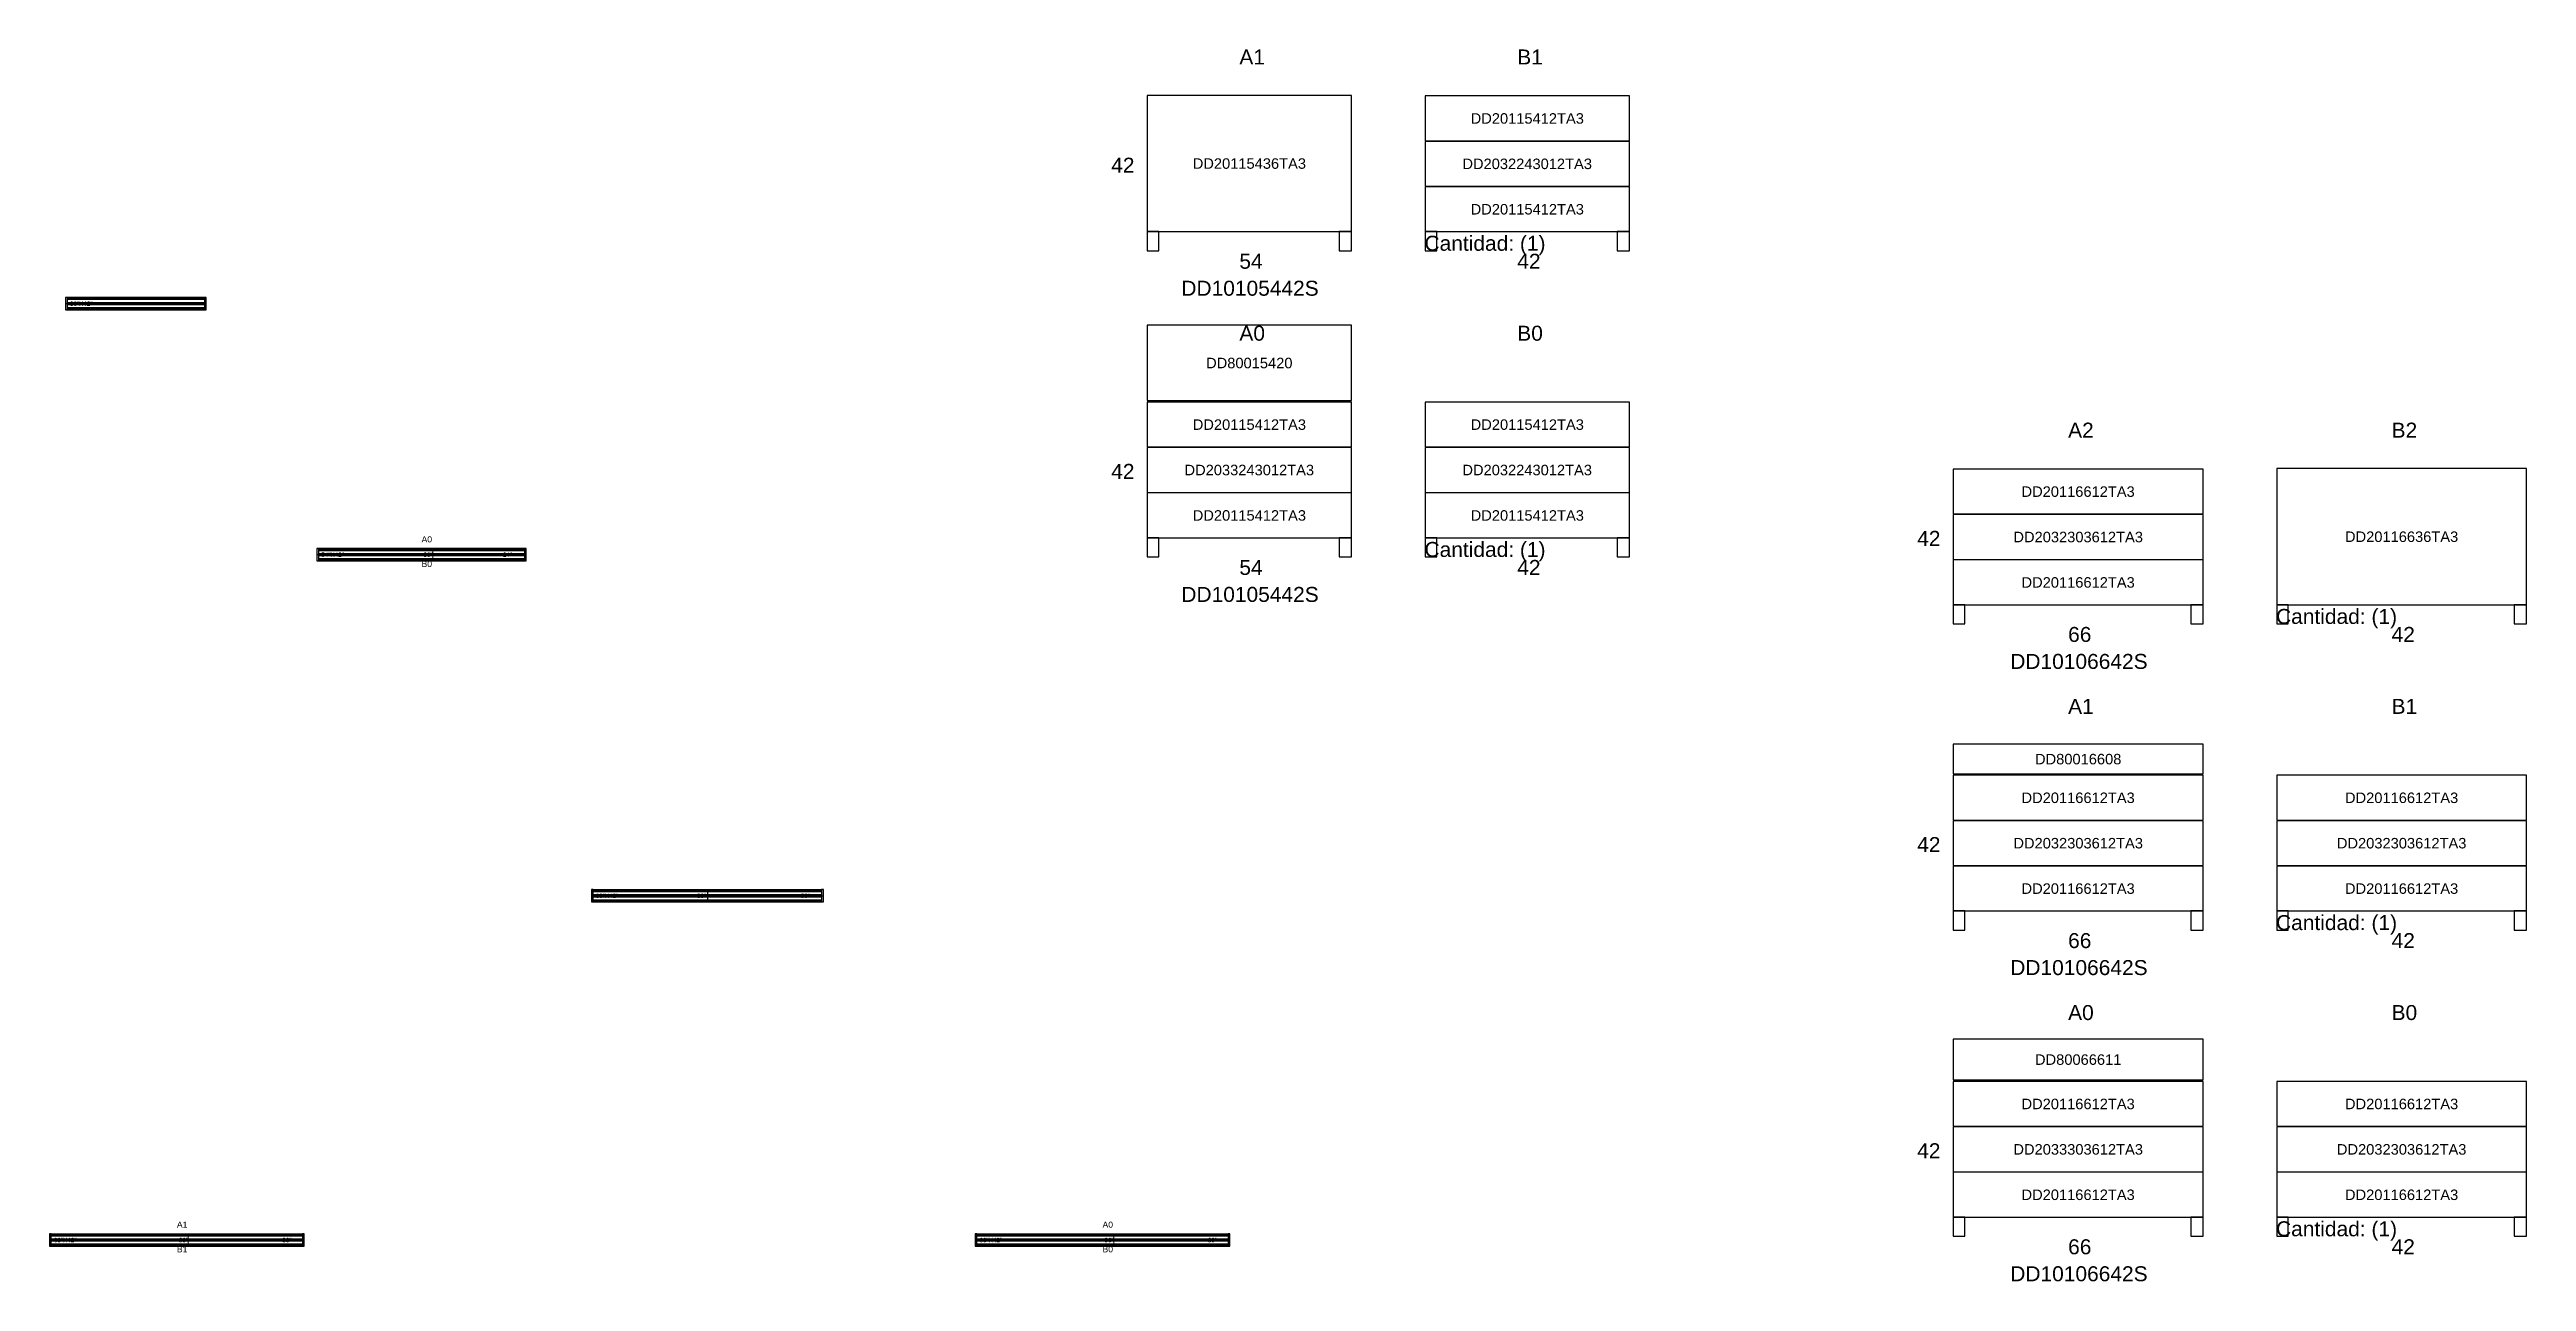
# Model space of a CAD drawing. Header units: millimetres. Extents: x 1377.1 to 1407.3, y 1790.1 to 1799.1.
# Drawn here: x 1390.8 to 1407.32, y 1790.08 to 1798.3 of the extents above; entities that cross this region are included whole.
import ezdxf

# ---------------------------------------------------------------- set-up
doc = ezdxf.new("R2010")
doc.units = ezdxf.units.MM
doc.layers.add('DD2D', color=7, linetype='Continuous')
doc.layers.add('DDReportes', color=7, linetype='Continuous')
doc.styles.get("Standard").update_dxf_attribs({"font": 'arial.ttf'})

msp = doc.modelspace()

# ---------------------------------------------------------------- texts
at = {"layer": 'DDReportes'}
for s, height, p in [('A1', 0.1, (1398.733, 1798.197)), ('B1', 0.1, (1400.587, 1798.197)), ('DD20115412TA3', 0.07, (1400.276, 1797.802)), ('42', 0.1, (1397.878, 1797.475)), ('DD20115436TA3', 0.07, (1398.422, 1797.501)), ('DD2032243012TA3', 0.07, (1400.221, 1797.499)), ('DD20115412TA3', 0.07, (1400.276, 1797.196)), ('Cantidad: (1)', 0.1, (1399.968, 1796.954)), ('54', 0.1, (1398.733, 1796.834)), ('42', 0.1, (1400.587, 1796.834)), ('DD10105442S', 0.1, (1398.346, 1796.654)), ('A0', 0.1, (1398.733, 1796.354)), ('B0', 0.1, (1400.587, 1796.354)), ('DD80015420', 0.07, (1398.511, 1796.17)), ('DD20115412TA3', 0.07, (1398.422, 1795.759)), ('DD20115412TA3', 0.07, (1400.276, 1795.759)), ('A2', 0.1, (1404.262, 1795.707)), ('B2', 0.1, (1406.42, 1795.707)), ('42', 0.1, (1397.878, 1795.432)), ('DD2033243012TA3', 0.07, (1398.367, 1795.456)), ('DD2032243012TA3', 0.07, (1400.221, 1795.456)), ('DD20116612TA3', 0.07, (1403.951, 1795.312)), ('DD20115412TA3', 0.07, (1398.422, 1795.153)), ('DD20115412TA3', 0.07, (1400.276, 1795.153)), ('42', 0.1, (1403.255, 1794.985)), ('DD2032303612TA3', 0.07, (1403.897, 1795.009)), ('DD20116636TA3', 0.07, (1406.109, 1795.011)), ('A0', 0.041, (1393.277, 1795.008)), ('Cantidad: (1)', 0.1, (1399.968, 1794.911)), ('B0', 0.041, (1393.277, 1794.844)), ('54', 0.1, (1398.733, 1794.791)), ('42', 0.1, (1400.587, 1794.791)), ('DD20116612TA3', 0.07, (1403.951, 1794.706)), ('DD10105442S', 0.1, (1398.346, 1794.611)), ('66', 0.1, (1404.262, 1794.344)), ('Cantidad: (1)', 0.1, (1405.649, 1794.464)), ('42', 0.1, (1406.42, 1794.344)), ('DD10106642S', 0.1, (1403.876, 1794.164)), ('A1', 0.1, (1404.262, 1793.864)), ('B1', 0.1, (1406.42, 1793.864)), ('DD80016608', 0.07, (1404.041, 1793.527)), ('DD20116612TA3', 0.07, (1403.951, 1793.269)), ('DD20116612TA3', 0.07, (1406.109, 1793.269)), ('42', 0.1, (1403.255, 1792.942)), ('DD2032303612TA3', 0.07, (1403.897, 1792.966)), ('DD2032303612TA3', 0.07, (1406.055, 1792.966)), ('DD20116612TA3', 0.07, (1403.951, 1792.663)), ('DD20116612TA3', 0.07, (1406.109, 1792.663)), ('Cantidad: (1)', 0.1, (1405.649, 1792.421)), ('66', 0.1, (1404.262, 1792.301)), ('42', 0.1, (1406.42, 1792.301)), ('DD10106642S', 0.1, (1403.876, 1792.121)), ('A0', 0.1, (1404.262, 1791.821)), ('B0', 0.1, (1406.42, 1791.821)), ('DD80066611', 0.07, (1404.041, 1791.522)), ('DD20116612TA3', 0.07, (1403.951, 1791.226)), ('DD20116612TA3', 0.07, (1406.109, 1791.226)), ('42', 0.1, (1403.255, 1790.899)), ('DD2033303612TA3', 0.07, (1403.897, 1790.923)), ('DD2032303612TA3', 0.07, (1406.055, 1790.923)), ('DD20116612TA3', 0.07, (1403.951, 1790.62)), ('DD20116612TA3', 0.07, (1406.109, 1790.62)), ('A1', 0.041, (1391.645, 1790.435)), ('A0', 0.041, (1397.82, 1790.435)), ('Cantidad: (1)', 0.1, (1405.649, 1790.378)), ('B1', 0.041, (1391.645, 1790.271)), ('B0', 0.041, (1397.82, 1790.271)), ('66', 0.1, (1404.262, 1790.258)), ('42', 0.1, (1406.42, 1790.258)), ('DD10106642S', 0.1, (1403.876, 1790.078))]:
    msp.add_text(s, height=height, dxfattribs=at).set_placement(p)

# ---------------------------------------------------------------- blocks, each defined once
blk = doc.blocks.new('DD101066422D')
at = {"color": 1, "linetype": 'Continuous', "lineweight": 0}
for p, q in [((0, -0.025), (0, 0.025)), ((0.002, 0.027), (0.021, 0.027)), ((0.002, 0.027), (0.022, 0.027)), ((0.075, 0.027), (0.021, 0.027)), ((0.075, 0.027), (0.075, 0.027)), ((0.076, 0.026), (0.076, 0.034)), ((1.599, 0.034), (0.076, 0.034)), ((0.914, -0.034), (0.914, 0.034)), ((1.599, 0.034), (1.599, 0.026)), ((1.601, 0.027), (1.655, 0.027)), ((1.601, 0.027), (1.601, 0.027)), ((1.674, 0.027), (1.654, 0.027)), ((1.674, 0.027), (1.655, 0.027)), ((1.676, -0.025), (1.676, 0.025)), ((0.025, -0.028), (0.002, -0.028)), ((0.025, -0.028), (0.075, -0.028)), ((0.075, -0.028), (0.075, -0.028)), ((0.076, -0.034), (0.076, -0.026)), ((1.599, -0.034), (0.076, -0.034)), ((1.599, -0.026), (1.599, -0.034)), ((1.651, -0.028), (1.601, -0.028)), ((1.601, -0.028), (1.601, -0.028)), ((1.651, -0.028), (1.674, -0.028))]:
    blk.add_line(p, q, dxfattribs=at)
at = {"color": 1}
for p, q in [((0.834, 0.038), (0.842, 0.031)), ((0.834, 0.031), (0.842, 0.038)), ((0.834, -0.038), (0.842, -0.031)), ((0.834, -0.031), (0.842, -0.038))]:
    blk.add_line(p, q, dxfattribs=at)
for centre in [(0.788, -0.034), (0.888, -0.034)]:
    blk.add_circle(centre, 0.005, dxfattribs=at)
at = {"color": 1, "linetype": 'Continuous', "lineweight": 0}
for centre, radius, start, end in [((0.002, 0.025), 0.00203, 90, 180), ((0.075, 0.026), 0.00151, 10.021, 90), ((0.075, 0.026), 0.00151, 0, 10.021), ((1.601, 0.026), 0.00151, 169.979, 180), ((1.601, 0.026), 0.00151, 169.979, 180), ((1.601, 0.026), 0.00151, 90, 169.979), ((1.674, 0.025), 0.00203, 0, 90), ((0.002, -0.025), 0.00203, 180, 270), ((0.075, -0.026), 0.00151, 270, 349.979), ((0.075, -0.026), 0.00151, 349.979, 0), ((1.601, -0.026), 0.00151, 180, 190.021), ((1.601, -0.026), 0.00151, 180, 190.021), ((1.601, -0.026), 0.00151, 190.021, 270), ((1.674, -0.025), 0.00203, 270, 0)]:
    blk.add_arc(centre, radius, start, end, dxfattribs=at)
at = {"color": 1}
for p in [(0.838, 0.034), (0.838, -0.034)]:
    blk.add_point(p, dxfattribs=at)
at = {"char_height": 0.03, "attachment_point": 1}
for s, insert in [('66"X42"', (0.017, 0.015)), ('36"', (0.851, 0.015)), ('30"', (1.541, 0.015))]:
    blk.add_mtext_dynamic_manual_height_columns(s, width=75.49402, gutter_width=12.5, heights=[0], dxfattribs=dict(at, insert=insert))
blk = doc.blocks.new('SPACE_DD10106642')
blk.add_blockref('DD101066422D', (0, 0))
blk = doc.blocks.new('DD3021422D')
for p, q in [((0, 0.041), (0, -0.041)), ((0.012, 0.041), (0, 0.041)), ((0.012, -0.041), (0.012, 0.041)), ((0, -0.041), (0.012, -0.041))]:
    blk.add_line(p, q)
blk = doc.blocks.new('SPACE_DD302142')
blk.add_blockref('DD3021422D', (0, 0))
blk = doc.blocks.new('DD101036422D')
at = {"color": 1, "linetype": 'Continuous', "lineweight": 0}
for p, q in [((0, -0.025), (0, 0.025)), ((0.002, 0.027), (0.021, 0.027)), ((0.002, 0.027), (0.022, 0.027)), ((0.075, 0.027), (0.021, 0.027)), ((0.075, 0.027), (0.075, 0.027)), ((0.076, 0.026), (0.076, 0.034)), ((0.838, 0.034), (0.076, 0.034)), ((0.838, 0.034), (0.838, 0.026)), ((0.84, 0.027), (0.894, 0.027)), ((0.84, 0.027), (0.84, 0.027)), ((0.913, 0.027), (0.893, 0.027)), ((0.913, 0.027), (0.894, 0.027)), ((0.915, -0.025), (0.915, 0.025)), ((0.025, -0.028), (0.002, -0.028)), ((0.025, -0.028), (0.075, -0.028)), ((0.075, -0.028), (0.075, -0.028)), ((0.076, -0.034), (0.076, -0.026)), ((0.838, -0.034), (0.076, -0.034)), ((0.838, -0.026), (0.838, -0.034)), ((0.89, -0.028), (0.84, -0.028)), ((0.84, -0.028), (0.84, -0.028)), ((0.89, -0.028), (0.913, -0.028))]:
    blk.add_line(p, q, dxfattribs=at)
at = {"color": 1}
for p, q in [((0.454, 0.038), (0.461, 0.031)), ((0.454, 0.031), (0.461, 0.038)), ((0.454, -0.038), (0.461, -0.031)), ((0.454, -0.031), (0.461, -0.038))]:
    blk.add_line(p, q, dxfattribs=at)
for centre in [(0.407, -0.034), (0.507, -0.034)]:
    blk.add_circle(centre, 0.005, dxfattribs=at)
at = {"color": 1, "linetype": 'Continuous', "lineweight": 0}
for centre, radius, start, end in [((0.002, 0.025), 0.00203, 90, 180), ((0.075, 0.026), 0.00151, 10.021, 90), ((0.075, 0.026), 0.00151, 0, 10.021), ((0.84, 0.026), 0.00151, 169.979, 180), ((0.84, 0.026), 0.00151, 169.979, 180), ((0.84, 0.026), 0.00151, 90, 169.979), ((0.913, 0.025), 0.00203, 0, 90), ((0.002, -0.025), 0.00203, 180, 270), ((0.075, -0.026), 0.00151, 270, 349.979), ((0.075, -0.026), 0.00151, 349.979, 0), ((0.84, -0.026), 0.00151, 180, 190.021), ((0.84, -0.026), 0.00151, 180, 190.021), ((0.84, -0.026), 0.00151, 190.021, 270), ((0.913, -0.025), 0.00203, 270, 0)]:
    blk.add_arc(centre, radius, start, end, dxfattribs=at)
at = {"color": 1}
for p in [(0.458, 0.034), (0.458, -0.034)]:
    blk.add_point(p, dxfattribs=at)
at = {"insert": (0.017, 0.015), "char_height": 0.03, "attachment_point": 1}
blk.add_mtext_dynamic_manual_height_columns('36"X42"', width=75.49402, gutter_width=12.5, heights=[0], dxfattribs=at)
blk = doc.blocks.new('SPACE_DD10103642')
blk.add_blockref('DD101036422D', (0, 0))
blk = doc.blocks.new('DD101060422D')
at = {"color": 1, "linetype": 'Continuous', "lineweight": 0}
for p, q in [((0, -0.025), (0, 0.025)), ((0.002, 0.027), (0.021, 0.027)), ((0.002, 0.027), (0.022, 0.027)), ((0.075, 0.027), (0.021, 0.027)), ((0.075, 0.027), (0.075, 0.027)), ((0.076, 0.026), (0.076, 0.034)), ((1.448, 0.034), (0.076, 0.034)), ((1.448, 0.034), (1.448, 0.026)), ((1.449, 0.027), (1.503, 0.027)), ((1.449, 0.027), (1.449, 0.027)), ((1.522, 0.027), (1.502, 0.027)), ((1.522, 0.027), (1.503, 0.027)), ((1.524, -0.025), (1.524, 0.025)), ((0.025, -0.028), (0.002, -0.028)), ((0.025, -0.028), (0.075, -0.028)), ((0.075, -0.028), (0.075, -0.028)), ((0.076, -0.034), (0.076, -0.026)), ((1.448, -0.034), (0.076, -0.034)), ((1.448, -0.026), (1.448, -0.034)), ((1.499, -0.028), (1.449, -0.028)), ((1.449, -0.028), (1.449, -0.028)), ((1.499, -0.028), (1.522, -0.028))]:
    blk.add_line(p, q, dxfattribs=at)
at = {"color": 1}
for p, q in [((0.758, 0.038), (0.766, 0.031)), ((0.758, 0.031), (0.766, 0.038)), ((0.762, 0.034), (0.762, -0.034)), ((0.758, -0.038), (0.766, -0.031)), ((0.758, -0.031), (0.766, -0.038))]:
    blk.add_line(p, q, dxfattribs=at)
for centre in [(0.712, -0.034), (0.812, -0.034)]:
    blk.add_circle(centre, 0.005, dxfattribs=at)
at = {"color": 1, "linetype": 'Continuous', "lineweight": 0}
for centre, radius, start, end in [((0.002, 0.025), 0.00203, 90, 180), ((0.075, 0.026), 0.00151, 10.021, 90), ((0.075, 0.026), 0.00151, 0, 10.021), ((1.449, 0.026), 0.00151, 169.979, 180), ((1.449, 0.026), 0.00151, 169.979, 180), ((1.449, 0.026), 0.00151, 90, 169.979), ((1.522, 0.025), 0.00203, 0, 90), ((0.002, -0.025), 0.00203, 180, 270), ((0.075, -0.026), 0.00151, 270, 349.979), ((0.075, -0.026), 0.00151, 349.979, 0), ((1.449, -0.026), 0.00151, 180, 190.021), ((1.449, -0.026), 0.00151, 180, 190.021), ((1.449, -0.026), 0.00151, 190.021, 270), ((1.522, -0.025), 0.00203, 270, 0)]:
    blk.add_arc(centre, radius, start, end, dxfattribs=at)
at = {"color": 1}
for p in [(0.762, 0.034), (0.762, -0.034)]:
    blk.add_point(p, dxfattribs=at)
at = {"char_height": 0.03, "attachment_point": 1}
for s, insert in [('60"X42"', (0.017, 0.015)), ('30"', (0.692, 0.015)), ('30"', (1.385, 0.015))]:
    blk.add_mtext_dynamic_manual_height_columns(s, width=75.49402, gutter_width=12.5, heights=[0], dxfattribs=dict(at, insert=insert))
blk = doc.blocks.new('SPACE_DD10106042')
blk.add_blockref('DD101060422D', (0, 0))
blk = doc.blocks.new('DD101054422D')
at = {"color": 1, "linetype": 'Continuous', "lineweight": 0}
for p, q in [((0, -0.025), (0, 0.025)), ((0.002, 0.027), (0.021, 0.027)), ((0.002, 0.027), (0.022, 0.027)), ((0.075, 0.027), (0.021, 0.027)), ((0.075, 0.027), (0.075, 0.027)), ((0.077, 0.026), (0.077, 0.034)), ((1.296, 0.034), (0.077, 0.034)), ((0.762, -0.034), (0.762, 0.034)), ((1.296, 0.034), (1.296, 0.026)), ((1.297, 0.027), (1.351, 0.027)), ((1.297, 0.027), (1.297, 0.027)), ((1.37, 0.027), (1.35, 0.027)), ((1.37, 0.027), (1.351, 0.027)), ((1.372, -0.025), (1.372, 0.025)), ((0.025, -0.028), (0.002, -0.028)), ((0.025, -0.028), (0.075, -0.028)), ((0.075, -0.028), (0.075, -0.028)), ((0.077, -0.034), (0.077, -0.026)), ((1.296, -0.034), (0.077, -0.034)), ((1.296, -0.026), (1.296, -0.034)), ((1.347, -0.028), (1.297, -0.028)), ((1.297, -0.028), (1.297, -0.028)), ((1.347, -0.028), (1.37, -0.028))]:
    blk.add_line(p, q, dxfattribs=at)
at = {"color": 1}
for p, q in [((0.682, 0.038), (0.69, 0.031)), ((0.682, 0.031), (0.69, 0.038)), ((0.682, -0.038), (0.69, -0.031)), ((0.682, -0.031), (0.69, -0.038))]:
    blk.add_line(p, q, dxfattribs=at)
for centre in [(0.636, -0.034), (0.736, -0.034)]:
    blk.add_circle(centre, 0.005, dxfattribs=at)
at = {"color": 1, "linetype": 'Continuous', "lineweight": 0}
for centre, radius, start, end in [((0.002, 0.025), 0.00203, 90, 180), ((0.075, 0.026), 0.00151, 10.021, 90), ((0.075, 0.026), 0.00151, 0, 10.021), ((1.297, 0.026), 0.00151, 169.979, 180), ((1.297, 0.026), 0.00151, 169.979, 180), ((1.297, 0.026), 0.00151, 90, 169.979), ((1.37, 0.025), 0.00203, 0, 90), ((0.002, -0.025), 0.00203, 180, 270), ((0.075, -0.026), 0.00151, 270, 349.979), ((0.075, -0.026), 0.00151, 349.979, 0), ((1.297, -0.026), 0.00151, 180, 190.021), ((1.297, -0.026), 0.00151, 180, 190.021), ((1.297, -0.026), 0.00151, 190.021, 270), ((1.37, -0.025), 0.00203, 270, 0)]:
    blk.add_arc(centre, radius, start, end, dxfattribs=at)
at = {"color": 1}
for p in [(0.686, 0.034), (0.686, -0.034)]:
    blk.add_point(p, dxfattribs=at)
at = {"char_height": 0.03, "attachment_point": 1}
for s, insert in [('54"X42"', (0.017, 0.015)), ('30"', (0.699, 0.015)), ('24"', (1.229, 0.015))]:
    blk.add_mtext_dynamic_manual_height_columns(s, width=75.49402, gutter_width=12.5, heights=[0], dxfattribs=dict(at, insert=insert))
blk = doc.blocks.new('SPACE_DD10105442')
blk.add_blockref('DD101054422D', (0, 0))

# ---------------------------------------------------------------- linework, layer by layer
for points in [[(1390.914, 1796.63), (1391.829, 1796.63), (1391.829, 1796.642), (1390.914, 1796.642)], [(1390.914, 1796.595), (1391.829, 1796.595), (1391.829, 1796.607), (1390.914, 1796.607)], [(1390.914, 1796.561), (1391.829, 1796.561), (1391.829, 1796.573), (1390.914, 1796.573)], [(1392.591, 1794.955), (1393.963, 1794.955), (1393.963, 1794.967), (1392.591, 1794.967)], [(1392.591, 1794.92), (1393.963, 1794.92), (1393.963, 1794.932), (1392.591, 1794.932)], [(1392.591, 1794.886), (1393.963, 1794.886), (1393.963, 1794.898), (1392.591, 1794.898)], [(1394.422, 1792.678), (1395.946, 1792.678), (1395.946, 1792.69), (1394.422, 1792.69)], [(1394.422, 1792.644), (1395.946, 1792.644), (1395.946, 1792.656), (1394.422, 1792.656)], [(1394.422, 1792.609), (1395.946, 1792.609), (1395.946, 1792.621), (1394.422, 1792.621)], [(1390.807, 1790.381), (1392.483, 1790.381), (1392.483, 1790.393), (1390.807, 1790.393)], [(1390.807, 1790.347), (1392.483, 1790.347), (1392.483, 1790.359), (1390.807, 1790.359)], [(1390.807, 1790.313), (1392.483, 1790.313), (1392.483, 1790.325), (1390.807, 1790.325)], [(1396.982, 1790.381), (1398.658, 1790.381), (1398.658, 1790.393), (1396.982, 1790.393)], [(1396.982, 1790.347), (1398.658, 1790.347), (1398.658, 1790.359), (1396.982, 1790.359)], [(1396.982, 1790.313), (1398.658, 1790.313), (1398.658, 1790.325), (1396.982, 1790.325)]]:
    msp.add_lwpolyline(points, close=True)
at = {"layer": 'DD2D'}
for p, q in [((1390.914, 1796.601), (1390.902, 1796.601)), ((1390.914, 1796.636), (1391.829, 1796.636)), ((1390.914, 1796.601), (1391.829, 1796.601)), ((1390.914, 1796.601), (1391.829, 1796.601)), ((1390.914, 1796.567), (1391.829, 1796.567)), ((1391.829, 1796.601), (1391.841, 1796.601)), ((1392.591, 1794.926), (1392.579, 1794.926)), ((1392.591, 1794.961), (1393.963, 1794.961)), ((1392.591, 1794.926), (1393.963, 1794.926)), ((1392.591, 1794.926), (1393.963, 1794.926)), ((1393.963, 1794.926), (1393.975, 1794.926)), ((1392.591, 1794.892), (1393.963, 1794.892)), ((1394.422, 1792.65), (1394.41, 1792.65)), ((1394.422, 1792.684), (1395.946, 1792.684)), ((1394.422, 1792.65), (1395.946, 1792.65)), ((1394.422, 1792.65), (1395.946, 1792.65)), ((1394.422, 1792.615), (1395.946, 1792.615)), ((1395.946, 1792.65), (1395.958, 1792.65)), ((1390.807, 1790.353), (1390.795, 1790.353)), ((1390.807, 1790.387), (1392.483, 1790.387)), ((1390.807, 1790.353), (1392.483, 1790.353)), ((1390.807, 1790.353), (1392.483, 1790.353)), ((1390.807, 1790.319), (1392.483, 1790.319)), ((1392.483, 1790.353), (1392.495, 1790.353)), ((1396.982, 1790.353), (1396.97, 1790.353)), ((1396.982, 1790.387), (1398.658, 1790.387)), ((1396.982, 1790.353), (1398.658, 1790.353)), ((1396.982, 1790.353), (1398.658, 1790.353)), ((1396.982, 1790.319), (1398.658, 1790.319)), ((1398.658, 1790.353), (1398.67, 1790.353))]:
    msp.add_line(p, q, dxfattribs=at)
at = {"layer": 'DDReportes'}
for points in [[(1398.119, 1797.082), (1399.481, 1797.082), (1399.481, 1797.991), (1398.119, 1797.991)], [(1399.973, 1797.688), (1401.335, 1797.688), (1401.335, 1797.987), (1399.973, 1797.987)], [(1399.973, 1797.385), (1401.335, 1797.385), (1401.335, 1797.684), (1399.973, 1797.684)], [(1399.973, 1797.082), (1401.335, 1797.082), (1401.335, 1797.381), (1399.973, 1797.381)], [(1398.119, 1796.954), (1398.196, 1796.954), (1398.196, 1797.082), (1398.119, 1797.082)], [(1399.399, 1796.954), (1399.481, 1796.954), (1399.481, 1797.082), (1399.399, 1797.082)], [(1399.973, 1796.954), (1400.05, 1796.954), (1400.05, 1797.082), (1399.973, 1797.082)], [(1401.253, 1796.954), (1401.335, 1796.954), (1401.335, 1797.082), (1401.253, 1797.082)], [(1398.119, 1795.954), (1399.481, 1795.954), (1399.481, 1796.457), (1398.119, 1796.457)], [(1398.119, 1795.645), (1399.481, 1795.645), (1399.481, 1795.944), (1398.119, 1795.944)], [(1399.973, 1795.645), (1401.335, 1795.645), (1401.335, 1795.944), (1399.973, 1795.944)], [(1398.119, 1795.342), (1399.481, 1795.342), (1399.481, 1795.641), (1398.119, 1795.641)], [(1399.973, 1795.342), (1401.335, 1795.342), (1401.335, 1795.641), (1399.973, 1795.641)], [(1403.496, 1795.198), (1405.162, 1795.198), (1405.162, 1795.497), (1403.496, 1795.497)], [(1405.654, 1794.592), (1407.32, 1794.592), (1407.32, 1795.501), (1405.654, 1795.501)], [(1398.119, 1795.039), (1399.481, 1795.039), (1399.481, 1795.338), (1398.119, 1795.338)], [(1399.973, 1795.039), (1401.335, 1795.039), (1401.335, 1795.338), (1399.973, 1795.338)], [(1403.496, 1794.895), (1405.162, 1794.895), (1405.162, 1795.194), (1403.496, 1795.194)], [(1398.119, 1794.911), (1398.196, 1794.911), (1398.196, 1795.039), (1398.119, 1795.039)], [(1399.399, 1794.911), (1399.481, 1794.911), (1399.481, 1795.039), (1399.399, 1795.039)], [(1399.973, 1794.911), (1400.05, 1794.911), (1400.05, 1795.039), (1399.973, 1795.039)], [(1401.253, 1794.911), (1401.335, 1794.911), (1401.335, 1795.039), (1401.253, 1795.039)], [(1403.496, 1794.592), (1405.162, 1794.592), (1405.162, 1794.891), (1403.496, 1794.891)], [(1403.496, 1794.464), (1403.573, 1794.464), (1403.573, 1794.592), (1403.496, 1794.592)], [(1405.08, 1794.464), (1405.162, 1794.464), (1405.162, 1794.592), (1405.08, 1794.592)], [(1405.654, 1794.464), (1405.731, 1794.464), (1405.731, 1794.592), (1405.654, 1794.592)], [(1407.238, 1794.464), (1407.32, 1794.464), (1407.32, 1794.592), (1407.238, 1794.592)], [(1403.496, 1793.464), (1405.162, 1793.464), (1405.162, 1793.662), (1403.496, 1793.662)], [(1403.496, 1793.155), (1405.162, 1793.155), (1405.162, 1793.454), (1403.496, 1793.454)], [(1405.654, 1793.155), (1407.32, 1793.155), (1407.32, 1793.454), (1405.654, 1793.454)], [(1403.496, 1792.852), (1405.162, 1792.852), (1405.162, 1793.151), (1403.496, 1793.151)], [(1405.654, 1792.852), (1407.32, 1792.852), (1407.32, 1793.151), (1405.654, 1793.151)], [(1403.496, 1792.549), (1405.162, 1792.549), (1405.162, 1792.848), (1403.496, 1792.848)], [(1405.654, 1792.549), (1407.32, 1792.549), (1407.32, 1792.848), (1405.654, 1792.848)], [(1403.496, 1792.421), (1403.573, 1792.421), (1403.573, 1792.549), (1403.496, 1792.549)], [(1405.08, 1792.421), (1405.162, 1792.421), (1405.162, 1792.549), (1405.08, 1792.549)], [(1405.654, 1792.421), (1405.731, 1792.421), (1405.731, 1792.549), (1405.654, 1792.549)], [(1407.238, 1792.421), (1407.32, 1792.421), (1407.32, 1792.549), (1407.238, 1792.549)], [(1403.496, 1791.421), (1405.162, 1791.421), (1405.162, 1791.694), (1403.496, 1791.694)], [(1403.496, 1791.112), (1405.162, 1791.112), (1405.162, 1791.411), (1403.496, 1791.411)], [(1405.654, 1791.112), (1407.32, 1791.112), (1407.32, 1791.411), (1405.654, 1791.411)], [(1403.496, 1790.809), (1405.162, 1790.809), (1405.162, 1791.108), (1403.496, 1791.108)], [(1405.654, 1790.809), (1407.32, 1790.809), (1407.32, 1791.108), (1405.654, 1791.108)], [(1403.496, 1790.506), (1405.162, 1790.506), (1405.162, 1790.805), (1403.496, 1790.805)], [(1405.654, 1790.506), (1407.32, 1790.506), (1407.32, 1790.805), (1405.654, 1790.805)], [(1403.496, 1790.378), (1403.573, 1790.378), (1403.573, 1790.506), (1403.496, 1790.506)], [(1405.08, 1790.378), (1405.162, 1790.378), (1405.162, 1790.506), (1405.08, 1790.506)], [(1405.654, 1790.378), (1405.731, 1790.378), (1405.731, 1790.506), (1405.654, 1790.506)], [(1407.238, 1790.378), (1407.32, 1790.378), (1407.32, 1790.506), (1407.238, 1790.506)]]:
    msp.add_lwpolyline(points, close=True, dxfattribs=at)

# ---------------------------------------------------------------- block references
at = {"rotation": 180}
for p in [(1390.914, 1796.601), (1392.591, 1794.926), (1394.422, 1792.65), (1390.807, 1790.353), (1396.982, 1790.353)]:
    msp.add_blockref('SPACE_DD302142', p, dxfattribs=at)
for name, p in [('SPACE_DD10103642', (1390.914, 1796.601)), ('SPACE_DD302142', (1391.829, 1796.601)), ('SPACE_DD10105442', (1392.591, 1794.926)), ('SPACE_DD302142', (1393.963, 1794.926)), ('SPACE_DD10106042', (1394.422, 1792.65)), ('SPACE_DD302142', (1395.946, 1792.65)), ('SPACE_DD10106642', (1390.807, 1790.353)), ('SPACE_DD302142', (1392.483, 1790.353)), ('SPACE_DD10106642', (1396.982, 1790.353)), ('SPACE_DD302142', (1398.658, 1790.353))]:
    msp.add_blockref(name, p)

msp.set_redraw_order([(e.dxf.handle, doc.entitydb.next_handle()) for e in msp.query("TEXT MTEXT ATTDEF DIMENSION ARC_DIMENSION")])  # texts and dimensions are drawn at this point

doc.saveas('drawing.dxf')
